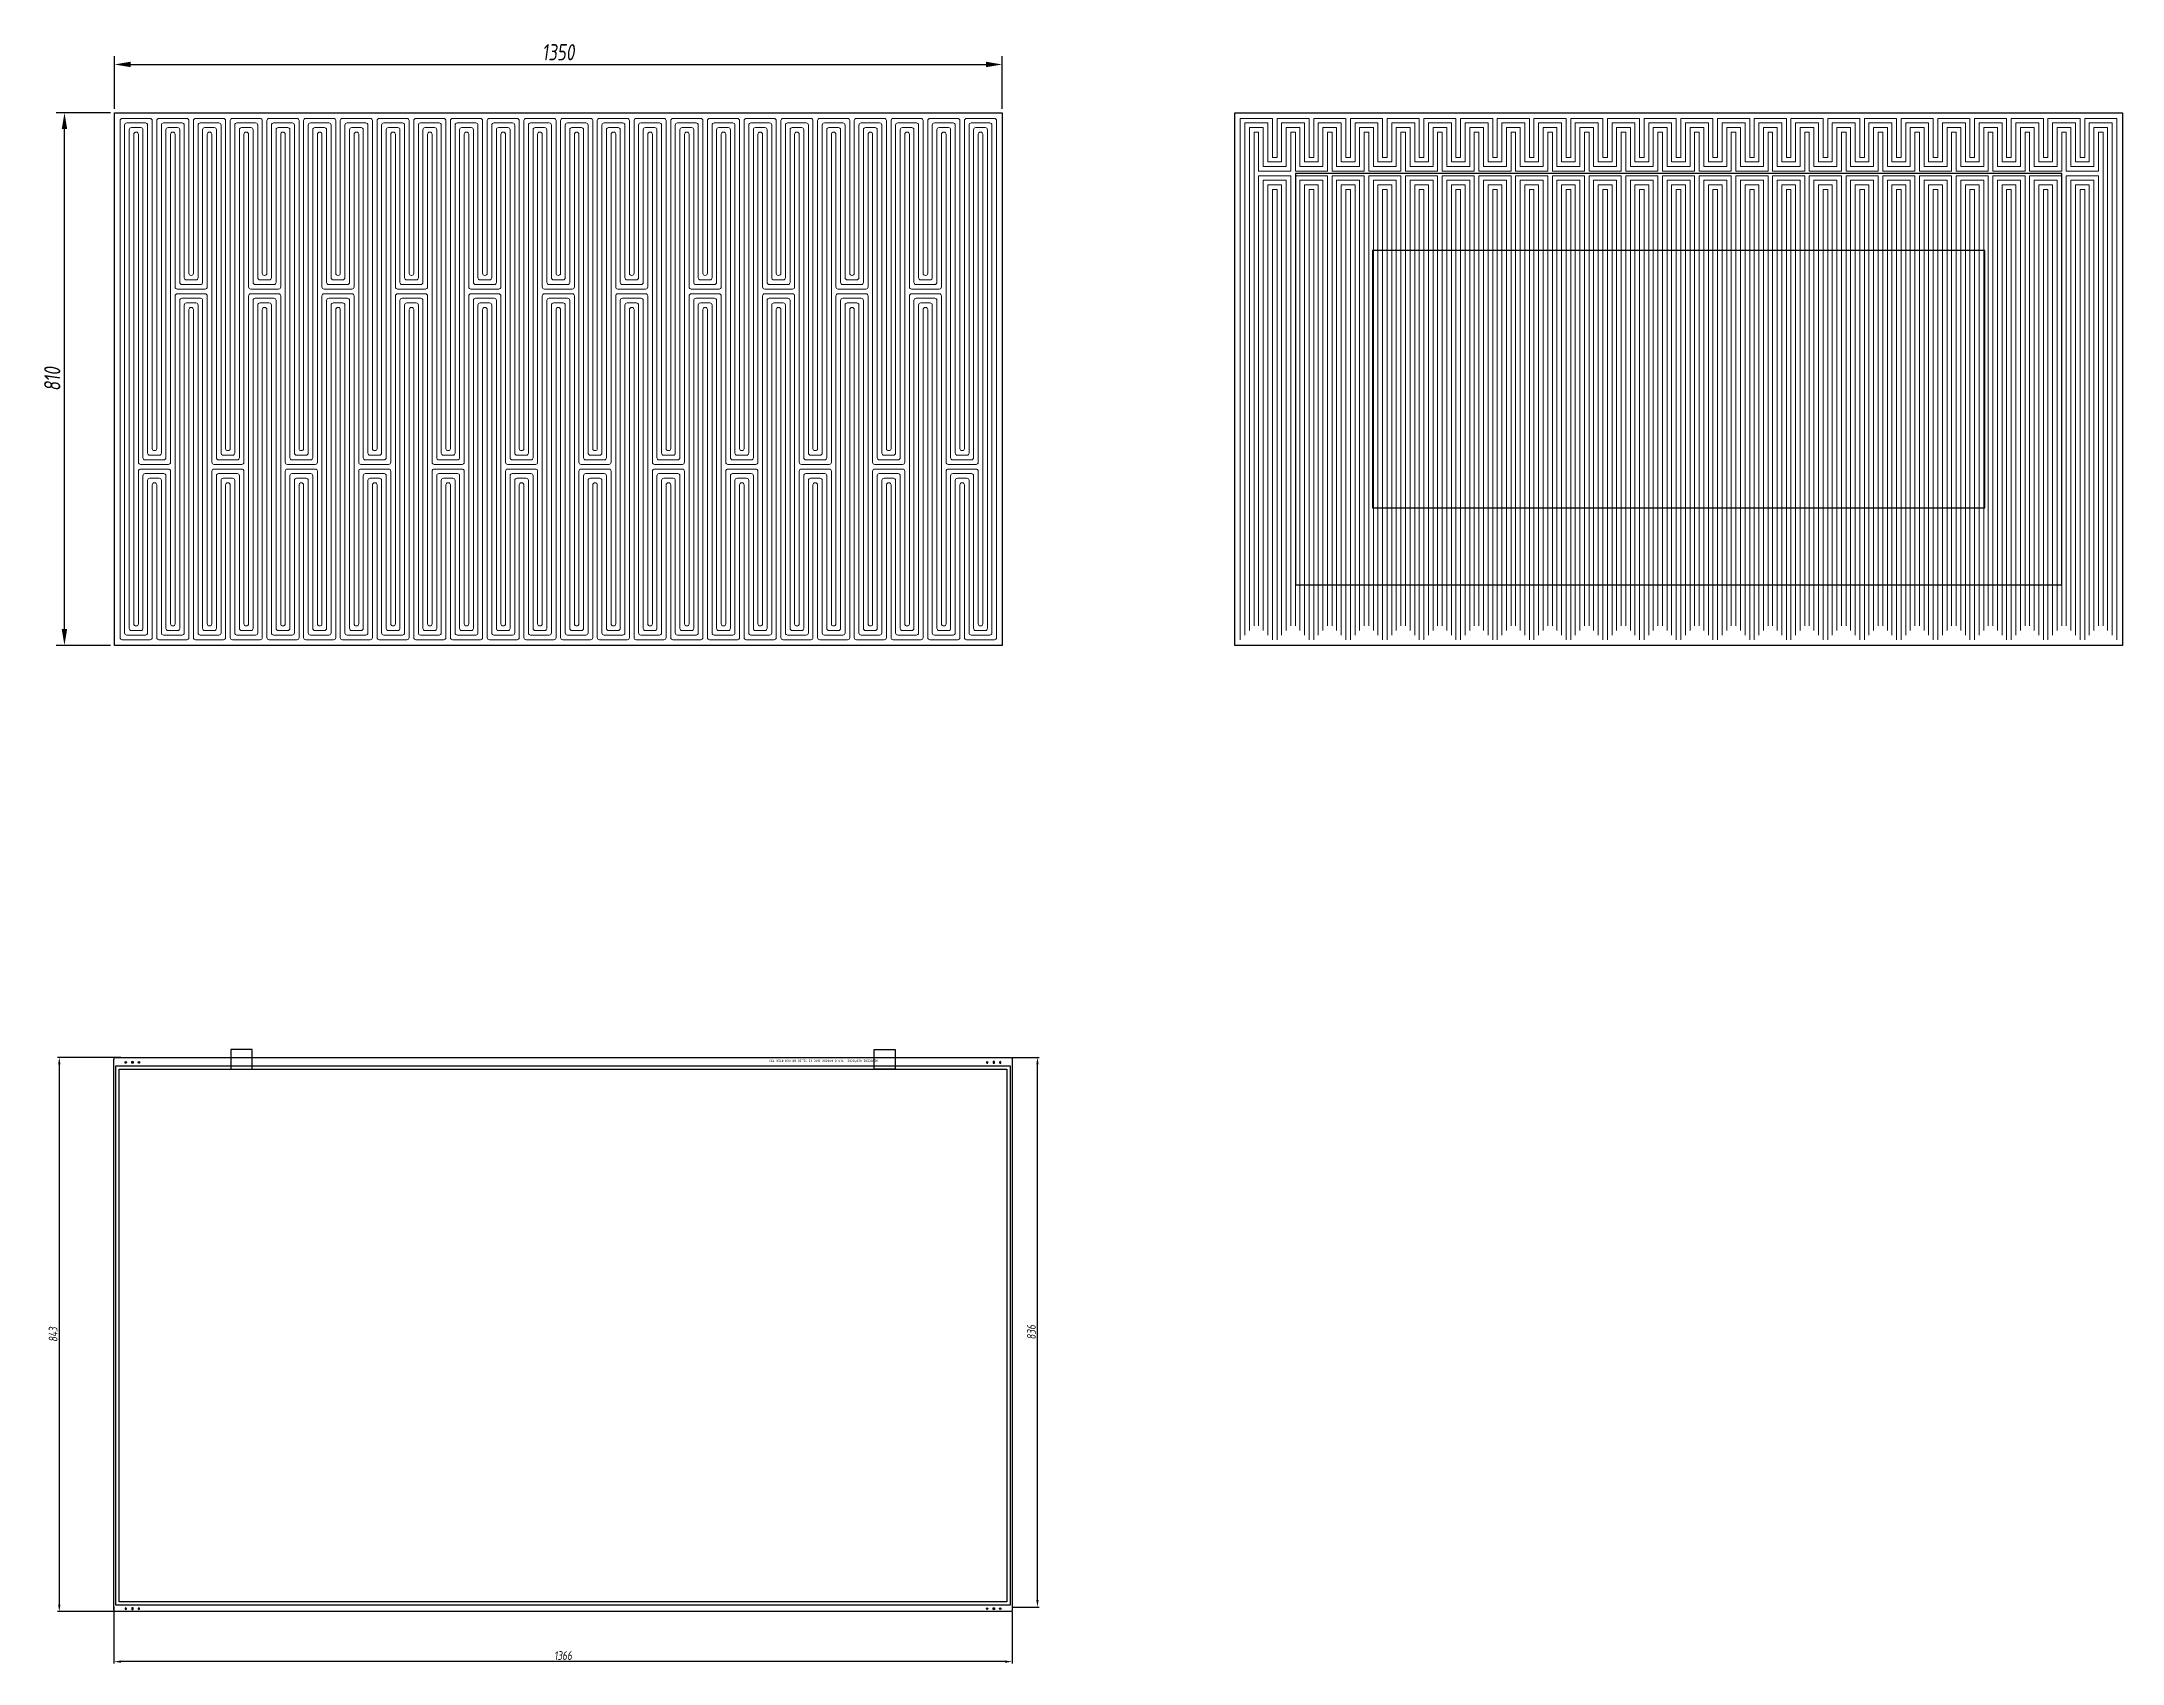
# Model space of a CAD drawing. Header units: millimetres. Extents: x -5937 to 68925, y -3068 to 5300.
# Drawn here: x 4724 to 7889, y -896 to 1570 of the extents above; entities that cross this region are included whole.
import ezdxf

# ---------------------------------------------------------------- set-up
doc = ezdxf.new("R2010")
doc.units = ezdxf.units.MM
doc.header["$LTSCALE"] = 7
doc.header["$PDSIZE"] = -1
doc.layers.add('dim', color=84, linetype='Continuous', lineweight=13)
doc.layers.add('参照', color=6, linetype='Continuous', lineweight=9)
doc.layers.add('菲林', color=21, linetype='Continuous')
doc.styles.add('斜仿宋', font='tssdeng.shx', dxfattribs={"width": 0.8, "oblique": 8, "bigfont": 'tssdchn.shx'})
doc.dimstyles.new('ISO-25', dxfattribs={"dimtxt": 2.5, "dimasz": 2.5, "dimexe": 1.25, "dimexo": 0.625, "dimtad": 1, "dimtoh": 1, "dimzin": 9, "dimdsep": 46, "dimtxsty": '斜仿宋', "dimcen": 2.5, "dimazin": 2, "dimtfac": 1, "dimtmove": 0, "dimatfit": 3, "dimfxl": 1, "dimarcsym": 1})
doc.dimstyles.new('YanXiu', dxfattribs={"dimtxt": 22.5778, "dimasz": 22.5778, "dimexe": 11.2889, "dimexo": 5.64445, "dimgap": 5.64445, "dimtad": 1, "dimtoh": 1, "dimzin": 9, "dimdsep": 46, "dimtxsty": '斜仿宋', "dimcen": 22.5778, "dimazin": 2, "dimtfac": 1, "dimtmove": 0, "dimatfit": 3, "dimfxl": 1, "dimarcsym": 1})

msp = doc.modelspace()

# ---------------------------------------------------------------- texts
at = {"layer": '菲林', "extrusion": (0, 0, -1), "insert": (5830.432, 18.187), "char_height": 3.5, "attachment_point": 1, "text_direction": (1, 0, 0)}
msp.add_mtext_dynamic_manual_height_columns('{\\fSimHei|b0|i0|c134|p49;CXT-3\\fSimHei|b0|i0|c0|p49;278\\fSimHei|b0|i0|c134|p49; R30.98-32.27-33.56Ω SUS304 0.\\fSimHei|b0|i0|c0|p49;05\\fSimHei|b0|i0|c134|p49;T  1350*810 20250\\fSimHei|b0|i0|c0|p49;916}', width=943.05632, gutter_width=1, heights=[-3.539], dxfattribs=at)

# ---------------------------------------------------------------- blocks, each defined once
blk = doc.blocks.new('*D41')
at = {"layer": 'Defpoints', "color": 0}
for p in [(6184.9, 1535.5), (4834.9, 1462), (6184.9, 1462)]:
    blk.add_point(p, dxfattribs=at)
at = {"layer": 'dim', "color": 0, "lineweight": -2}
for p, q in [((4834.9, 1468.2), (4834.9, 1547.9)), ((4859.6, 1535.5), (6160.2, 1535.5)), ((6184.9, 1468.2), (6184.9, 1547.9))]:
    blk.add_line(p, q, dxfattribs=at)
at = {"layer": 'dim', "color": 0}
for points in [[(4859.6, 1539.7), (4859.6, 1531.4), (4834.9, 1535.5)], [(6160.2, 1531.4), (6160.2, 1539.7), (6184.9, 1535.5)]]:
    blk.add_solid(points, dxfattribs=at)
at = {"layer": 'dim', "color": 0, "insert": (5509.9, 1554.1), "char_height": 24.7, "attachment_point": 5, "style": '斜仿宋'}
blk.add_mtext('1350', dxfattribs=at)
blk = doc.blocks.new('*D42')
at = {"layer": 'Defpoints', "color": 0}
for p in [(4758.9, 1462), (4834.9, 1462), (4834.9, 652)]:
    blk.add_point(p, dxfattribs=at)
at = {"layer": 'dim', "color": 0, "lineweight": -2}
for p, q in [((4828.8, 1462), (4746.5, 1462)), ((4758.9, 676.7), (4758.9, 1437.3)), ((4828.8, 652), (4746.5, 652))]:
    blk.add_line(p, q, dxfattribs=at)
at = {"layer": 'dim', "color": 0}
for points in [[(4763, 1437.3), (4754.8, 1437.3), (4758.9, 1462)], [(4754.8, 676.7), (4763, 676.7), (4758.9, 652)]]:
    blk.add_solid(points, dxfattribs=at)
at = {"layer": 'dim', "color": 0, "insert": (4740.4, 1057), "char_height": 24.7, "attachment_point": 5, "rotation": 90, "style": '斜仿宋'}
blk.add_mtext('810', dxfattribs=at)
blk = doc.blocks.new('*D64')
at = {"layer": 'Defpoints', "color": 0}
for p in [(4834.2, -807.7), (6200.2, -814.7), (4834.2, -893.8)]:
    blk.add_point(p, dxfattribs=at)
at = {"layer": 'dim', "color": 0, "lineweight": -2}
for p, q in [((4834.2, -810.4), (4834.2, -896.4)), ((6200.2, -817.4), (6200.2, -896.4)), ((6189.5, -893.8), (4844.8, -893.8))]:
    blk.add_line(p, q, dxfattribs=at)
at = {"layer": 'dim', "color": 0}
for points in [[(4844.8, -892), (4844.8, -895.5), (4834.2, -893.8)], [(6189.5, -895.5), (6189.5, -892), (6200.2, -893.8)]]:
    blk.add_solid(points, dxfattribs=at)
at = {"layer": 'dim', "color": 0, "insert": (5517.2, -884.5), "char_height": 13.3, "attachment_point": 5, "style": '斜仿宋'}
blk.add_mtext('1366', dxfattribs=at)
blk = doc.blocks.new('*D65')
at = {"layer": 'Defpoints', "color": 0}
for p in [(6197.2, 25.3), (6238.6, 25.3), (6197.2, -810.7)]:
    blk.add_point(p, dxfattribs=at)
at = {"layer": 'dim', "color": 0, "lineweight": -2}
for p, q in [((6199.8, 25.3), (6241.3, 25.3)), ((6238.6, -800.1), (6238.6, 14.6)), ((6199.8, -810.7), (6241.3, -810.7))]:
    blk.add_line(p, q, dxfattribs=at)
at = {"layer": 'dim', "color": 0}
for points in [[(6240.4, 14.6), (6236.9, 14.6), (6238.6, 25.3)], [(6236.9, -800.1), (6240.4, -800.1), (6238.6, -810.7)]]:
    blk.add_solid(points, dxfattribs=at)
at = {"layer": 'dim', "color": 0, "insert": (6229.3, -392.7), "char_height": 13.3, "attachment_point": 5, "rotation": 90, "style": '斜仿宋'}
blk.add_mtext('836', dxfattribs=at)
blk = doc.blocks.new('*D66')
at = {"layer": 'Defpoints', "color": 0}
for p in [(4847.3, 25.3), (4751, -817.7), (4847.3, -817.7)]:
    blk.add_point(p, dxfattribs=at)
at = {"layer": 'dim', "color": 0, "lineweight": -2}
for p, q in [((4844.6, 25.3), (4748.3, 25.3)), ((4751, 14.6), (4751, -807.1)), ((4844.6, -817.7), (4748.3, -817.7))]:
    blk.add_line(p, q, dxfattribs=at)
at = {"layer": 'dim', "color": 0}
for points in [[(4752.8, 14.6), (4749.2, 14.6), (4751, 25.3)], [(4749.2, -807.1), (4752.8, -807.1), (4751, -817.7)]]:
    blk.add_solid(points, dxfattribs=at)
at = {"layer": 'dim', "color": 0, "insert": (4741.7, -396.2), "char_height": 13.3, "attachment_point": 5, "rotation": 90, "style": '斜仿宋'}
blk.add_mtext('843', dxfattribs=at)

# ---------------------------------------------------------------- dimensions: what is measured, and where the dimension line sits
at = {"layer": 'dim'}
for base, p1, p2, dimstyle, override, picture, middle in [((6184.948, 1535.543), (4834.948, 1462.013), (6184.948, 1462.013), 'ISO-25', {"dimtxt": 24.7, "dimasz": 24.7, "dimexe": 12.35, "dimexo": 6.175, "dimgap": 6.175, "dimtih": 0, "dimtoh": 1, "dimatfit": 0, "dimtfill": 0}, '*D41', (5509.948, 1554.068)), ((4834.17, -893.767), (6200.17, -814.737), (4834.17, -807.737), 'YanXiu', {"dimtxt": 13.3, "dimasz": 10.64, "dimexe": 2.65867, "dimexo": 2.65867, "dimgap": 2.65867}, '*D64', (5517.17, -884.458))]:
    dim = msp.add_linear_dim(base=base, p1=p1, p2=p2, dimstyle=dimstyle, override=override, dxfattribs=at)
    dim.commit()
    dim.dimension.update_dxf_attribs({"geometry": picture, "text_midpoint": middle})
for base, p1, p2, dimstyle, override, picture, middle in [((4758.89, 1462.013), (4834.948, 652.013), (4834.948, 1462.013), 'ISO-25', {"dimtxt": 24.7, "dimasz": 24.7, "dimexe": 12.35, "dimexo": 6.175, "dimgap": 6.175, "dimtih": 0, "dimtoh": 1, "dimatfit": 0, "dimtfill": 0}, '*D42', (4740.365, 1057.013)), ((4750.993, -817.737), (4847.257, 25.263), (4847.257, -817.737), 'YanXiu', {"dimtxt": 13.3, "dimasz": 10.64, "dimexe": 2.65867, "dimexo": 2.65867, "dimgap": 2.65867}, '*D66', (4741.684, -396.237)), ((6238.628, 25.263), (6197.17, -810.737), (6197.17, 25.263), 'YanXiu', {"dimtxt": 13.3, "dimasz": 10.64, "dimexe": 2.65867, "dimexo": 2.65867, "dimgap": 2.65867}, '*D65', (6229.319, -392.737))]:
    dim = msp.add_linear_dim(base=base, p1=p1, p2=p2, angle=90, dimstyle=dimstyle, override=override, dxfattribs=at)
    dim.commit()
    dim.dimension.update_dxf_attribs({"geometry": picture, "text_midpoint": middle})

# ---------------------------------------------------------------- linework, layer by layer
for points in [[(4834.948, 1462.013), (6184.948, 1462.013), (6184.948, 652.013), (4834.948, 652.013)], [(7888.626, 1462.013), (7888.626, 652.013), (6538.626, 652.013), (6538.626, 1462.013)], [(7796.371, 744.268), (7796.371, 1369.757), (6630.882, 1369.757), (6630.882, 744.268)], [(7679.307, 861.332), (7679.307, 1252.694), (6747.945, 1252.694), (6747.945, 861.332)], [(5044.17, 37.263), (5012.17, 37.263), (5012.17, 7.263), (5044.17, 7.263)], [(5990.17, 37.263), (6022.17, 37.263), (6022.17, 7.263), (5990.17, 7.263)], [(6192.17, 7.263), (6192.17, -802.737), (4842.17, -802.737), (4842.17, 7.263)]]:
    msp.add_lwpolyline(points, close=True)
at = {"layer": '参照'}
for points in [[(4892.301, 1450.213), (4892.301, 951.41, 0.41421356), (4895.601, 948.11), (4895.98, 948.11, 0.41421356), (4899.28, 951.41), (4899.28, 1450.213, -0.41421356), (4902.58, 1453.513), (4944.834, 1453.513, -0.41421356), (4948.134, 1450.213), (4948.134, 1218.069, 0.41421356), (4951.434, 1214.769), (4951.813, 1214.769, 0.41421356), (4955.113, 1218.069), (4955.113, 1450.213, -0.41421356), (4958.413, 1453.513), (5000.666, 1453.513, -0.41421356), (5003.966, 1450.213), (5003.966, 951.41, 0.41421356), (5007.266, 948.11), (5007.645, 948.11, 0.41421356), (5010.945, 951.41), (5010.945, 1450.213, -0.41421356), (5014.245, 1453.513), (5056.499, 1453.513, -0.41421356), (5059.799, 1450.213), (5059.799, 1218.069, 0.41421356), (5063.099, 1214.769), (5063.478, 1214.769, 0.41421356), (5066.778, 1218.069), (5066.778, 1450.213, -0.41421356), (5070.078, 1453.513), (5112.331, 1453.513, -0.41421356), (5115.631, 1450.213), (5115.631, 951.41, 0.41421356), (5118.931, 948.11), (5119.31, 948.11, 0.41421356), (5122.61, 951.41), (5122.61, 1450.213, -0.41421356), (5125.91, 1453.513), (5168.164, 1453.513, -0.41421356), (5171.464, 1450.213), (5171.464, 1218.069, 0.41421356), (5174.764, 1214.769), (5175.143, 1214.769, 0.41421356), (5178.443, 1218.069), (5178.443, 1450.213, -0.41421356), (5181.743, 1453.513), (5223.996, 1453.513, -0.41421356), (5227.296, 1450.213), (5227.296, 951.41, 0.41421356), (5230.596, 948.11), (5230.975, 948.11, 0.41421356), (5234.275, 951.41), (5234.275, 1450.213, -0.41421356), (5237.575, 1453.513), (5279.829, 1453.513, -0.41421356), (5283.129, 1450.213), (5283.129, 1218.069, 0.41421356), (5286.429, 1214.769), (5286.808, 1214.769, 0.41421356), (5290.108, 1218.069), (5290.108, 1450.213, -0.41421356), (5293.408, 1453.513), (5335.661, 1453.513, -0.41421356), (5338.961, 1450.213), (5338.961, 951.41, 0.41421356), (5342.261, 948.11), (5342.64, 948.11, 0.41421356), (5345.94, 951.41), (5345.94, 1450.213, -0.41421356), (5349.24, 1453.513), (5391.494, 1453.513, -0.41421356), (5394.794, 1450.213), (5394.794, 1218.069, 0.41421356), (5398.094, 1214.769), (5398.473, 1214.769, 0.41421356), (5401.773, 1218.069), (5401.773, 1450.213, -0.41421356), (5405.073, 1453.513), (5447.326, 1453.513, -0.41421356), (5450.626, 1450.213), (5450.626, 951.41, 0.41421356), (5453.926, 948.11), (5454.305, 948.11, 0.41421356), (5457.605, 951.41), (5457.605, 1450.213, -0.41421356), (5460.905, 1453.513), (5503.159, 1453.513, -0.41421356), (5506.459, 1450.213), (5506.459, 1218.069, 0.41421356), (5509.759, 1214.769), (5510.138, 1214.769, 0.41421356), (5513.438, 1218.069), (5513.438, 1450.213, -0.41421356), (5516.738, 1453.513), (5558.991, 1453.513, -0.41421356), (5562.291, 1450.213), (5562.291, 951.41, 0.41421356), (5565.591, 948.11), (5565.97, 948.11, 0.41421356), (5569.27, 951.41), (5569.27, 1450.213, -0.41421356), (5572.57, 1453.513), (5614.823, 1453.513, -0.41421356), (5618.123, 1450.213), (5618.123, 1218.069, 0.41421356), (5621.423, 1214.769), (5621.802, 1214.769, 0.41421356), (5625.102, 1218.069), (5625.102, 1450.213, -0.41421356), (5628.402, 1453.513), (5670.656, 1453.513, -0.41421356), (5673.956, 1450.213), (5673.956, 951.41, 0.41421356), (5677.256, 948.11), (5677.635, 948.11, 0.41421356), (5680.935, 951.41), (5680.935, 1450.213, -0.41421356), (5684.235, 1453.513), (5726.488, 1453.513, -0.41421356), (5729.788, 1450.213), (5729.788, 1218.069, 0.41421356), (5733.088, 1214.769), (5733.467, 1214.769, 0.41421356), (5736.767, 1218.069), (5736.767, 1450.213, -0.41421356), (5740.067, 1453.513), (5782.321, 1453.513, -0.41421356), (5785.621, 1450.213), (5785.621, 951.41, 0.41421356), (5788.921, 948.11), (5789.3, 948.11, 0.41421356), (5792.6, 951.41), (5792.6, 1450.213, -0.41421356), (5795.9, 1453.513), (5838.153, 1453.513, -0.41421356), (5841.453, 1450.213), (5841.453, 1218.069, 0.41421356), (5844.753, 1214.769), (5845.132, 1214.769, 0.41421356), (5848.432, 1218.069), (5848.432, 1450.213, -0.41421356), (5851.732, 1453.513), (5893.986, 1453.513, -0.41421356), (5897.286, 1450.213), (5897.286, 951.41, 0.41421356), (5900.586, 948.11), (5900.965, 948.11, 0.41421356), (5904.265, 951.41), (5904.265, 1450.213, -0.41421356), (5907.565, 1453.513), (5949.818, 1453.513, -0.41421356), (5953.118, 1450.213), (5953.118, 1218.069, 0.41421356), (5956.418, 1214.769), (5956.797, 1214.769, 0.41421356), (5960.097, 1218.069), (5960.097, 1450.213, -0.41421356), (5963.397, 1453.513), (6005.651, 1453.513, -0.41421356), (6008.951, 1450.213), (6008.951, 951.41, 0.41421356), (6012.251, 948.11), (6012.63, 948.11, 0.41421356), (6015.93, 951.41), (6015.93, 1450.213, -0.41421356), (6019.23, 1453.513), (6061.483, 1453.513, -0.41421356), (6064.783, 1450.213), (6064.783, 1218.069, 0.41421356), (6068.083, 1214.769), (6068.462, 1214.769, 0.41421356), (6071.762, 1218.069), (6071.762, 1450.213, -0.41421356), (6075.062, 1453.513), (6117.316, 1453.513, -0.41421356), (6120.616, 1450.213), (6120.616, 951.41, 0.41421356), (6123.916, 948.11), (6124.295, 948.11, 0.41421356), (6127.595, 951.41), (6127.595, 1450.213, -0.41421356), (6130.895, 1453.513), (6173.148, 1453.513, -0.41421356), (6176.448, 1450.213), (6176.448, 663.813, -0.41421356), (6173.148, 660.513), (6130.895, 660.513, -0.41421356), (6127.595, 663.813), (6127.595, 895.956, 0.41421356), (6124.295, 899.256), (6123.916, 899.256, 0.41421356), (6120.616, 895.956), (6120.616, 663.813, -0.41421356), (6117.316, 660.513), (6075.062, 660.513, -0.41421356), (6071.762, 663.813), (6071.762, 1162.616, 0.41421356), (6068.462, 1165.916), (6068.083, 1165.916, 0.41421356), (6064.783, 1162.616), (6064.783, 663.813, -0.41421356), (6061.483, 660.513), (6019.23, 660.513, -0.41421356), (6015.93, 663.813), (6015.93, 895.956, 0.41421356), (6012.63, 899.256), (6012.251, 899.256, 0.41421356), (6008.951, 895.956), (6008.951, 663.813, -0.41421356), (6005.651, 660.513), (5963.397, 660.513, -0.41421356), (5960.097, 663.813), (5960.097, 1162.616, 0.41421356), (5956.797, 1165.916), (5956.418, 1165.916, 0.41421356), (5953.118, 1162.616), (5953.118, 663.813, -0.41421356), (5949.818, 660.513), (5907.565, 660.513, -0.41421356), (5904.265, 663.813), (5904.265, 895.956, 0.41421356), (5900.965, 899.256), (5900.586, 899.256, 0.41421356), (5897.286, 895.956), (5897.286, 663.813, -0.41421356), (5893.986, 660.513), (5851.732, 660.513, -0.41421356), (5848.432, 663.813), (5848.432, 1162.616, 0.41421356), (5845.132, 1165.916), (5844.753, 1165.916, 0.41421356), (5841.453, 1162.616), (5841.453, 663.813, -0.41421356), (5838.153, 660.513), (5795.9, 660.513, -0.41421356), (5792.6, 663.813), (5792.6, 895.956, 0.41421356), (5789.3, 899.256), (5788.921, 899.256, 0.41421356), (5785.621, 895.956), (5785.621, 663.813, -0.41421356), (5782.321, 660.513), (5740.067, 660.513, -0.41421356), (5736.767, 663.813), (5736.767, 1162.616, 0.41421356), (5733.467, 1165.916), (5733.088, 1165.916, 0.41421356), (5729.788, 1162.616), (5729.788, 663.813, -0.41421356), (5726.488, 660.513), (5684.235, 660.513, -0.41421356), (5680.935, 663.813), (5680.935, 895.956, 0.41421356), (5677.635, 899.256), (5677.256, 899.256, 0.41421356), (5673.956, 895.956), (5673.956, 663.813, -0.41421356), (5670.656, 660.513), (5628.402, 660.513, -0.41421356), (5625.102, 663.813), (5625.102, 1162.616, 0.41421356), (5621.802, 1165.916), (5621.423, 1165.916, 0.41421356), (5618.123, 1162.616), (5618.123, 663.813, -0.41421356), (5614.823, 660.513), (5572.57, 660.513, -0.41421356), (5569.27, 663.813), (5569.27, 895.956, 0.41421356), (5565.97, 899.256), (5565.591, 899.256, 0.41421356), (5562.291, 895.956), (5562.291, 663.813, -0.41421356), (5558.991, 660.513), (5516.738, 660.513, -0.41421356), (5513.438, 663.813), (5513.438, 1162.616, 0.41421356), (5510.138, 1165.916), (5509.759, 1165.916, 0.41421356), (5506.459, 1162.616), (5506.459, 663.813, -0.41421356), (5503.159, 660.513), (5460.905, 660.513, -0.41421356), (5457.605, 663.813), (5457.605, 895.956, 0.41421356), (5454.305, 899.256), (5453.926, 899.256, 0.41421356), (5450.626, 895.956), (5450.626, 663.813, -0.41421356), (5447.326, 660.513), (5405.073, 660.513, -0.41421356), (5401.773, 663.813), (5401.773, 1162.616, 0.41421356), (5398.473, 1165.916), (5398.094, 1165.916, 0.41421356), (5394.794, 1162.616), (5394.794, 663.813, -0.41421356), (5391.494, 660.513), (5349.24, 660.513, -0.41421356), (5345.94, 663.813), (5345.94, 895.956, 0.41421356), (5342.64, 899.256), (5342.261, 899.256, 0.41421356), (5338.961, 895.956), (5338.961, 663.813, -0.41421356), (5335.661, 660.513), (5293.408, 660.513, -0.41421356), (5290.108, 663.813), (5290.108, 1162.616, 0.41421356), (5286.808, 1165.916), (5286.429, 1165.916, 0.41421356), (5283.129, 1162.616), (5283.129, 663.813, -0.41421356), (5279.829, 660.513), (5237.575, 660.513, -0.41421356), (5234.275, 663.813), (5234.275, 895.956, 0.41421356), (5230.975, 899.256), (5230.596, 899.256, 0.41421356), (5227.296, 895.956), (5227.296, 663.813, -0.41421356), (5223.996, 660.513), (5181.743, 660.513, -0.41421356), (5178.443, 663.813), (5178.443, 1162.616, 0.41421356), (5175.143, 1165.916), (5174.764, 1165.916, 0.41421356), (5171.464, 1162.616), (5171.464, 663.813, -0.41421356), (5168.164, 660.513), (5125.91, 660.513, -0.41421356), (5122.61, 663.813), (5122.61, 895.956, 0.41421356), (5119.31, 899.256), (5118.931, 899.256, 0.41421356), (5115.631, 895.956), (5115.631, 663.813, -0.41421356), (5112.331, 660.513), (5070.078, 660.513, -0.41421356), (5066.778, 663.813), (5066.778, 1162.616, 0.41421356), (5063.478, 1165.916), (5063.099, 1165.916, 0.41421356), (5059.799, 1162.616), (5059.799, 663.813, -0.41421356), (5056.499, 660.513), (5014.245, 660.513, -0.41421356), (5010.945, 663.813), (5010.945, 895.956, 0.41421356), (5007.645, 899.256), (5007.266, 899.256, 0.41421356), (5003.966, 895.956), (5003.966, 663.813, -0.41421356), (5000.666, 660.513), (4958.413, 660.513, -0.41421356), (4955.113, 663.813), (4955.113, 1162.616, 0.41421356), (4951.813, 1165.916), (4951.434, 1165.916, 0.41421356), (4948.134, 1162.616), (4948.134, 663.813, -0.41421356), (4944.834, 660.513), (4902.58, 660.513, -0.41421356), (4899.28, 663.813), (4899.28, 895.956, 0.41421356), (4895.98, 899.256), (4895.601, 899.256, 0.41421356), (4892.301, 895.956), (4892.301, 663.813, -0.41421356), (4889.001, 660.513), (4846.748, 660.513, -0.41421356), (4843.448, 663.813), (4843.448, 1450.213, -0.41421356), (4846.748, 1453.513), (4889.001, 1453.513, -0.41421356)], [(4885.322, 1443.234), (4885.322, 944.431, 0.41421356), (4888.622, 941.131), (4902.96, 941.131, 0.41421356), (4906.26, 944.431), (4906.26, 1443.234, -0.41421356), (4909.56, 1446.534), (4937.855, 1446.534, -0.41421356), (4941.155, 1443.234), (4941.155, 1211.09, 0.41421356), (4944.455, 1207.79), (4958.792, 1207.79, 0.41421356), (4962.092, 1211.09), (4962.092, 1443.234, -0.41421356), (4965.392, 1446.534), (4993.687, 1446.534, -0.41421356), (4996.987, 1443.234), (4996.987, 944.431, 0.41421356), (5000.287, 941.131), (5014.624, 941.131, 0.41421356), (5017.924, 944.431), (5017.924, 1443.234, -0.41421356), (5021.224, 1446.534), (5049.52, 1446.534, -0.41421356), (5052.82, 1443.234), (5052.82, 1211.09, 0.41421356), (5056.12, 1207.79), (5070.457, 1207.79, 0.41421356), (5073.757, 1211.09), (5073.757, 1443.234, -0.41421356), (5077.057, 1446.534), (5105.352, 1446.534, -0.41421356), (5108.652, 1443.234), (5108.652, 944.431, 0.41421356), (5111.952, 941.131), (5126.289, 941.131, 0.41421356), (5129.589, 944.431), (5129.589, 1443.234, -0.41421356), (5132.889, 1446.534), (5161.185, 1446.534, -0.41421356), (5164.485, 1443.234), (5164.485, 1211.09, 0.41421356), (5167.785, 1207.79), (5182.122, 1207.79, 0.41421356), (5185.422, 1211.09), (5185.422, 1443.234, -0.41421356), (5188.722, 1446.534), (5217.017, 1446.534, -0.41421356), (5220.317, 1443.234), (5220.317, 944.431, 0.41421356), (5223.617, 941.131), (5237.954, 941.131, 0.41421356), (5241.254, 944.431), (5241.254, 1443.234, -0.41421356), (5244.554, 1446.534), (5272.85, 1446.534, -0.41421356), (5276.15, 1443.234), (5276.15, 1211.09, 0.41421356), (5279.45, 1207.79), (5293.787, 1207.79, 0.41421356), (5297.087, 1211.09), (5297.087, 1443.234, -0.41421356), (5300.387, 1446.534), (5328.682, 1446.534, -0.41421356), (5331.982, 1443.234), (5331.982, 944.431, 0.41421356), (5335.282, 941.131), (5349.619, 941.131, 0.41421356), (5352.919, 944.431), (5352.919, 1443.234, -0.41421356), (5356.219, 1446.534), (5384.515, 1446.534, -0.41421356), (5387.815, 1443.234), (5387.815, 1211.09, 0.41421356), (5391.115, 1207.79), (5405.452, 1207.79, 0.41421356), (5408.752, 1211.09), (5408.752, 1443.234, -0.41421356), (5412.052, 1446.534), (5440.347, 1446.534, -0.41421356), (5443.647, 1443.234), (5443.647, 944.431, 0.41421356), (5446.947, 941.131), (5461.284, 941.131, 0.41421356), (5464.584, 944.431), (5464.584, 1443.234, -0.41421356), (5467.884, 1446.534), (5496.179, 1446.534, -0.41421356), (5499.479, 1443.234), (5499.479, 1211.09, 0.41421356), (5502.779, 1207.79), (5517.117, 1207.79, 0.41421356), (5520.417, 1211.09), (5520.417, 1443.234, -0.41421356), (5523.717, 1446.534), (5552.012, 1446.534, -0.41421356), (5555.312, 1443.234), (5555.312, 944.431, 0.41421356), (5558.612, 941.131), (5572.949, 941.131, 0.41421356), (5576.249, 944.431), (5576.249, 1443.234, -0.41421356), (5579.549, 1446.534), (5607.844, 1446.534, -0.41421356), (5611.144, 1443.234), (5611.144, 1211.09, 0.41421356), (5614.444, 1207.79), (5628.782, 1207.79, 0.41421356), (5632.082, 1211.09), (5632.082, 1443.234, -0.41421356), (5635.382, 1446.534), (5663.677, 1446.534, -0.41421356), (5666.977, 1443.234), (5666.977, 944.431, 0.41421356), (5670.277, 941.131), (5684.614, 941.131, 0.41421356), (5687.914, 944.431), (5687.914, 1443.234, -0.41421356), (5691.214, 1446.534), (5719.509, 1446.534, -0.41421356), (5722.809, 1443.234), (5722.809, 1211.09, 0.41421356), (5726.109, 1207.79), (5740.446, 1207.79, 0.41421356), (5743.746, 1211.09), (5743.746, 1443.234, -0.41421356), (5747.046, 1446.534), (5775.342, 1446.534, -0.41421356), (5778.642, 1443.234), (5778.642, 944.431, 0.41421356), (5781.942, 941.131), (5796.279, 941.131, 0.41421356), (5799.579, 944.431), (5799.579, 1443.234, -0.41421356), (5802.879, 1446.534), (5831.174, 1446.534, -0.41421356), (5834.474, 1443.234), (5834.474, 1211.09, 0.41421356), (5837.774, 1207.79), (5852.111, 1207.79, 0.41421356), (5855.411, 1211.09), (5855.411, 1443.234, -0.41421356), (5858.711, 1446.534), (5887.007, 1446.534, -0.41421356), (5890.307, 1443.234), (5890.307, 944.431, 0.41421356), (5893.607, 941.131), (5907.944, 941.131, 0.41421356), (5911.244, 944.431), (5911.244, 1443.234, -0.41421356), (5914.544, 1446.534), (5942.839, 1446.534, -0.41421356), (5946.139, 1443.234), (5946.139, 1211.09, 0.41421356), (5949.439, 1207.79), (5963.776, 1207.79, 0.41421356), (5967.076, 1211.09), (5967.076, 1443.234, -0.41421356), (5970.376, 1446.534), (5998.672, 1446.534, -0.41421356), (6001.972, 1443.234), (6001.972, 944.431, 0.41421356), (6005.272, 941.131), (6019.609, 941.131, 0.41421356), (6022.909, 944.431), (6022.909, 1443.234, -0.41421356), (6026.209, 1446.534), (6054.504, 1446.534, -0.41421356), (6057.804, 1443.234), (6057.804, 1211.09, 0.41421356), (6061.104, 1207.79), (6075.441, 1207.79, 0.41421356), (6078.741, 1211.09), (6078.741, 1443.234, -0.41421356), (6082.041, 1446.534), (6110.337, 1446.534, -0.41421356), (6113.637, 1443.234), (6113.637, 944.431, 0.41421356), (6116.937, 941.131), (6131.274, 941.131, 0.41421356), (6134.574, 944.431), (6134.574, 1443.234, -0.41421356), (6137.874, 1446.534), (6166.169, 1446.534, -0.41421356), (6169.469, 1443.234), (6169.469, 670.792, -0.41421356), (6166.169, 667.492), (6137.874, 667.492, -0.41421356), (6134.574, 670.792), (6134.574, 902.935, 0.41421356), (6131.274, 906.235), (6116.937, 906.235, 0.41421356), (6113.637, 902.935), (6113.637, 670.792, -0.41421356), (6110.337, 667.492), (6082.041, 667.492, -0.41421356), (6078.741, 670.792), (6078.741, 1169.595, 0.41421356), (6075.441, 1172.895), (6061.104, 1172.895, 0.41421356), (6057.804, 1169.595), (6057.804, 670.792, -0.41421356), (6054.504, 667.492), (6026.209, 667.492, -0.41421356), (6022.909, 670.792), (6022.909, 902.935, 0.41421356), (6019.609, 906.235), (6005.272, 906.235, 0.41421356), (6001.972, 902.935), (6001.972, 670.792, -0.41421356), (5998.672, 667.492), (5970.376, 667.492, -0.41421356), (5967.076, 670.792), (5967.076, 1169.595, 0.41421356), (5963.776, 1172.895), (5949.439, 1172.895, 0.41421356), (5946.139, 1169.595), (5946.139, 670.792, -0.41421356), (5942.839, 667.492), (5914.544, 667.492, -0.41421356), (5911.244, 670.792), (5911.244, 902.935, 0.41421356), (5907.944, 906.235), (5893.607, 906.235, 0.41421356), (5890.307, 902.935), (5890.307, 670.792, -0.41421356), (5887.007, 667.492), (5858.711, 667.492, -0.41421356), (5855.411, 670.792), (5855.411, 1169.595, 0.41421356), (5852.111, 1172.895), (5837.774, 1172.895, 0.41421356), (5834.474, 1169.595), (5834.474, 670.792, -0.41421356), (5831.174, 667.492), (5802.879, 667.492, -0.41421356), (5799.579, 670.792), (5799.579, 902.935, 0.41421356), (5796.279, 906.235), (5781.942, 906.235, 0.41421356), (5778.642, 902.935), (5778.642, 670.792, -0.41421356), (5775.342, 667.492), (5747.046, 667.492, -0.41421356), (5743.746, 670.792), (5743.746, 1169.595, 0.41421356), (5740.446, 1172.895), (5726.109, 1172.895, 0.41421356), (5722.809, 1169.595), (5722.809, 670.792, -0.41421356), (5719.509, 667.492), (5691.214, 667.492, -0.41421356), (5687.914, 670.792), (5687.914, 902.935, 0.41421356), (5684.614, 906.235), (5670.277, 906.235, 0.41421356), (5666.977, 902.935), (5666.977, 670.792, -0.41421356), (5663.677, 667.492), (5635.382, 667.492, -0.41421356), (5632.082, 670.792), (5632.082, 1169.595, 0.41421356), (5628.782, 1172.895), (5614.444, 1172.895, 0.41421356), (5611.144, 1169.595), (5611.144, 670.792, -0.41421356), (5607.844, 667.492), (5579.549, 667.492, -0.41421356), (5576.249, 670.792), (5576.249, 902.935, 0.41421356), (5572.949, 906.235), (5558.612, 906.235, 0.41421356), (5555.312, 902.935), (5555.312, 670.792, -0.41421356), (5552.012, 667.492), (5523.717, 667.492, -0.41421356), (5520.417, 670.792), (5520.417, 1169.595, 0.41421356), (5517.117, 1172.895), (5502.779, 1172.895, 0.41421356), (5499.479, 1169.595), (5499.479, 670.792, -0.41421356), (5496.179, 667.492), (5467.884, 667.492, -0.41421356), (5464.584, 670.792), (5464.584, 902.935, 0.41421356), (5461.284, 906.235), (5446.947, 906.235, 0.41421356), (5443.647, 902.935), (5443.647, 670.792, -0.41421356), (5440.347, 667.492), (5412.052, 667.492, -0.41421356), (5408.752, 670.792), (5408.752, 1169.595, 0.41421356), (5405.452, 1172.895), (5391.115, 1172.895, 0.41421356), (5387.815, 1169.595), (5387.815, 670.792, -0.41421356), (5384.515, 667.492), (5356.219, 667.492, -0.41421356), (5352.919, 670.792), (5352.919, 902.935, 0.41421356), (5349.619, 906.235), (5335.282, 906.235, 0.41421356), (5331.982, 902.935), (5331.982, 670.792, -0.41421356), (5328.682, 667.492), (5300.387, 667.492, -0.41421356), (5297.087, 670.792), (5297.087, 1169.595, 0.41421356), (5293.787, 1172.895), (5279.45, 1172.895, 0.41421356), (5276.15, 1169.595), (5276.15, 670.792, -0.41421356), (5272.85, 667.492), (5244.554, 667.492, -0.41421356), (5241.254, 670.792), (5241.254, 902.935, 0.41421356), (5237.954, 906.235), (5223.617, 906.235, 0.41421356), (5220.317, 902.935), (5220.317, 670.792, -0.41421356), (5217.017, 667.492), (5188.722, 667.492, -0.41421356), (5185.422, 670.792), (5185.422, 1169.595, 0.41421356), (5182.122, 1172.895), (5167.785, 1172.895, 0.41421356), (5164.485, 1169.595), (5164.485, 670.792, -0.41421356), (5161.185, 667.492), (5132.889, 667.492, -0.41421356), (5129.589, 670.792), (5129.589, 902.935, 0.41421356), (5126.289, 906.235), (5111.952, 906.235, 0.41421356), (5108.652, 902.935), (5108.652, 670.792, -0.41421356), (5105.352, 667.492), (5077.057, 667.492, -0.41421356), (5073.757, 670.792), (5073.757, 1169.595, 0.41421356), (5070.457, 1172.895), (5056.12, 1172.895, 0.41421356), (5052.82, 1169.595), (5052.82, 670.792, -0.41421356), (5049.52, 667.492), (5021.224, 667.492, -0.41421356), (5017.924, 670.792), (5017.924, 902.935, 0.41421356), (5014.624, 906.235), (5000.287, 906.235, 0.41421356), (4996.987, 902.935), (4996.987, 670.792, -0.41421356), (4993.687, 667.492), (4965.392, 667.492, -0.41421356), (4962.092, 670.792), (4962.092, 1169.595, 0.41421356), (4958.792, 1172.895), (4944.455, 1172.895, 0.41421356), (4941.155, 1169.595), (4941.155, 670.792, -0.41421356), (4937.855, 667.492), (4909.56, 667.492, -0.41421356), (4906.26, 670.792), (4906.26, 902.935, 0.41421356), (4902.96, 906.235), (4888.622, 906.235, 0.41421356), (4885.322, 902.935), (4885.322, 670.792, -0.41421356), (4882.022, 667.492), (4853.727, 667.492, -0.41421356), (4850.427, 670.792), (4850.427, 1443.234, -0.41421356), (4853.727, 1446.534), (4882.022, 1446.534, -0.41421356)], [(4878.343, 1436.255), (4878.343, 937.452, 0.41421356), (4881.643, 934.152), (4909.939, 934.152, 0.41421356), (4913.239, 937.452), (4913.239, 1436.255, -0.41421356), (4916.539, 1439.555), (4930.876, 1439.555, -0.41421356), (4934.176, 1436.255), (4934.176, 1204.111, 0.41421356), (4937.476, 1200.811), (4965.771, 1200.811, 0.41421356), (4969.071, 1204.111), (4969.071, 1436.255, -0.41421356), (4972.371, 1439.555), (4986.708, 1439.555, -0.41421356), (4990.008, 1436.255), (4990.008, 937.452, 0.41421356), (4993.308, 934.152), (5021.604, 934.152, 0.41421356), (5024.904, 937.452), (5024.904, 1436.255, -0.41421356), (5028.204, 1439.555), (5042.541, 1439.555, -0.41421356), (5045.841, 1436.255), (5045.841, 1204.111, 0.41421356), (5049.141, 1200.811), (5077.436, 1200.811, 0.41421356), (5080.736, 1204.111), (5080.736, 1436.255, -0.41421356), (5084.036, 1439.555), (5098.373, 1439.555, -0.41421356), (5101.673, 1436.255), (5101.673, 937.452, 0.41421356), (5104.973, 934.152), (5133.268, 934.152, 0.41421356), (5136.568, 937.452), (5136.568, 1436.255, -0.41421356), (5139.868, 1439.555), (5154.206, 1439.555, -0.41421356), (5157.506, 1436.255), (5157.506, 1204.111, 0.41421356), (5160.806, 1200.811), (5189.101, 1200.811, 0.41421356), (5192.401, 1204.111), (5192.401, 1436.255, -0.41421356), (5195.701, 1439.555), (5210.038, 1439.555, -0.41421356), (5213.338, 1436.255), (5213.338, 937.452, 0.41421356), (5216.638, 934.152), (5244.933, 934.152, 0.41421356), (5248.233, 937.452), (5248.233, 1436.255, -0.41421356), (5251.533, 1439.555), (5265.871, 1439.555, -0.41421356), (5269.171, 1436.255), (5269.171, 1204.111, 0.41421356), (5272.471, 1200.811), (5300.766, 1200.811, 0.41421356), (5304.066, 1204.111), (5304.066, 1436.255, -0.41421356), (5307.366, 1439.555), (5321.703, 1439.555, -0.41421356), (5325.003, 1436.255), (5325.003, 937.452, 0.41421356), (5328.303, 934.152), (5356.598, 934.152, 0.41421356), (5359.898, 937.452), (5359.898, 1436.255, -0.41421356), (5363.198, 1439.555), (5377.535, 1439.555, -0.41421356), (5380.835, 1436.255), (5380.835, 1204.111, 0.41421356), (5384.135, 1200.811), (5412.431, 1200.811, 0.41421356), (5415.731, 1204.111), (5415.731, 1436.255, -0.41421356), (5419.031, 1439.555), (5433.368, 1439.555, -0.41421356), (5436.668, 1436.255), (5436.668, 937.452, 0.41421356), (5439.968, 934.152), (5468.263, 934.152, 0.41421356), (5471.563, 937.452), (5471.563, 1436.255, -0.41421356), (5474.863, 1439.555), (5489.2, 1439.555, -0.41421356), (5492.5, 1436.255), (5492.5, 1204.111, 0.41421356), (5495.8, 1200.811), (5524.096, 1200.811, 0.41421356), (5527.396, 1204.111), (5527.396, 1436.255, -0.41421356), (5530.696, 1439.555), (5545.033, 1439.555, -0.41421356), (5548.333, 1436.255), (5548.333, 937.452, 0.41421356), (5551.633, 934.152), (5579.928, 934.152, 0.41421356), (5583.228, 937.452), (5583.228, 1436.255, -0.41421356), (5586.528, 1439.555), (5600.865, 1439.555, -0.41421356), (5604.165, 1436.255), (5604.165, 1204.111, 0.41421356), (5607.465, 1200.811), (5635.761, 1200.811, 0.41421356), (5639.061, 1204.111), (5639.061, 1436.255, -0.41421356), (5642.361, 1439.555), (5656.698, 1439.555, -0.41421356), (5659.998, 1436.255), (5659.998, 937.452, 0.41421356), (5663.298, 934.152), (5691.593, 934.152, 0.41421356), (5694.893, 937.452), (5694.893, 1436.255, -0.41421356), (5698.193, 1439.555), (5712.53, 1439.555, -0.41421356), (5715.83, 1436.255), (5715.83, 1204.111, 0.41421356), (5719.13, 1200.811), (5747.426, 1200.811, 0.41421356), (5750.726, 1204.111), (5750.726, 1436.255, -0.41421356), (5754.026, 1439.555), (5768.363, 1439.555, -0.41421356), (5771.663, 1436.255), (5771.663, 937.452, 0.41421356), (5774.963, 934.152), (5803.258, 934.152, 0.41421356), (5806.558, 937.452), (5806.558, 1436.255, -0.41421356), (5809.858, 1439.555), (5824.195, 1439.555, -0.41421356), (5827.495, 1436.255), (5827.495, 1204.111, 0.41421356), (5830.795, 1200.811), (5859.09, 1200.811, 0.41421356), (5862.39, 1204.111), (5862.39, 1436.255, -0.41421356), (5865.69, 1439.555), (5880.028, 1439.555, -0.41421356), (5883.328, 1436.255), (5883.328, 937.452, 0.41421356), (5886.628, 934.152), (5914.923, 934.152, 0.41421356), (5918.223, 937.452), (5918.223, 1436.255, -0.41421356), (5921.523, 1439.555), (5935.86, 1439.555, -0.41421356), (5939.16, 1436.255), (5939.16, 1204.111, 0.41421356), (5942.46, 1200.811), (5970.755, 1200.811, 0.41421356), (5974.055, 1204.111), (5974.055, 1436.255, -0.41421356), (5977.355, 1439.555), (5991.693, 1439.555, -0.41421356), (5994.993, 1436.255), (5994.993, 937.452, 0.41421356), (5998.293, 934.152), (6026.588, 934.152, 0.41421356), (6029.888, 937.452), (6029.888, 1436.255, -0.41421356), (6033.188, 1439.555), (6047.525, 1439.555, -0.41421356), (6050.825, 1436.255), (6050.825, 1204.111, 0.41421356), (6054.125, 1200.811), (6082.42, 1200.811, 0.41421356), (6085.72, 1204.111), (6085.72, 1436.255, -0.41421356), (6089.02, 1439.555), (6103.357, 1439.555, -0.41421356), (6106.657, 1436.255), (6106.657, 937.452, 0.41421356), (6109.957, 934.152), (6138.253, 934.152, 0.41421356), (6141.553, 937.452), (6141.553, 1436.255, -0.41421356), (6144.853, 1439.555), (6159.19, 1439.555, -0.41421356), (6162.49, 1436.255), (6162.49, 677.771, -0.41421356), (6159.19, 674.471), (6144.853, 674.471, -0.41421356), (6141.553, 677.771), (6141.553, 909.914, 0.41421356), (6138.253, 913.214), (6109.957, 913.214, 0.41421356), (6106.657, 909.914), (6106.657, 677.771, -0.41421356), (6103.357, 674.471), (6089.02, 674.471, -0.41421356), (6085.72, 677.771), (6085.72, 1176.574, 0.41421356), (6082.42, 1179.874), (6054.125, 1179.874, 0.41421356), (6050.825, 1176.574), (6050.825, 677.771, -0.41421356), (6047.525, 674.471), (6033.188, 674.471, -0.41421356), (6029.888, 677.771), (6029.888, 909.914, 0.41421356), (6026.588, 913.214), (5998.293, 913.214, 0.41421356), (5994.993, 909.914), (5994.993, 677.771, -0.41421356), (5991.693, 674.471), (5977.355, 674.471, -0.41421356), (5974.055, 677.771), (5974.055, 1176.574, 0.41421356), (5970.755, 1179.874), (5942.46, 1179.874, 0.41421356), (5939.16, 1176.574), (5939.16, 677.771, -0.41421356), (5935.86, 674.471), (5921.523, 674.471, -0.41421356), (5918.223, 677.771), (5918.223, 909.914, 0.41421356), (5914.923, 913.214), (5886.628, 913.214, 0.41421356), (5883.328, 909.914), (5883.328, 677.771, -0.41421356), (5880.028, 674.471), (5865.69, 674.471, -0.41421356), (5862.39, 677.771), (5862.39, 1176.574, 0.41421356), (5859.09, 1179.874), (5830.795, 1179.874, 0.41421356), (5827.495, 1176.574), (5827.495, 677.771, -0.41421356), (5824.195, 674.471), (5809.858, 674.471, -0.41421356), (5806.558, 677.771), (5806.558, 909.914, 0.41421356), (5803.258, 913.214), (5774.963, 913.214, 0.41421356), (5771.663, 909.914), (5771.663, 677.771, -0.41421356), (5768.363, 674.471), (5754.026, 674.471, -0.41421356), (5750.726, 677.771), (5750.726, 1176.574, 0.41421356), (5747.426, 1179.874), (5719.13, 1179.874, 0.41421356), (5715.83, 1176.574), (5715.83, 677.771, -0.41421356), (5712.53, 674.471), (5698.193, 674.471, -0.41421356), (5694.893, 677.771), (5694.893, 909.914, 0.41421356), (5691.593, 913.214), (5663.298, 913.214, 0.41421356), (5659.998, 909.914), (5659.998, 677.771, -0.41421356), (5656.698, 674.471), (5642.361, 674.471, -0.41421356), (5639.061, 677.771), (5639.061, 1176.574, 0.41421356), (5635.761, 1179.874), (5607.465, 1179.874, 0.41421356), (5604.165, 1176.574), (5604.165, 677.771, -0.41421356), (5600.865, 674.471), (5586.528, 674.471, -0.41421356), (5583.228, 677.771), (5583.228, 909.914, 0.41421356), (5579.928, 913.214), (5551.633, 913.214, 0.41421356), (5548.333, 909.914), (5548.333, 677.771, -0.41421356), (5545.033, 674.471), (5530.696, 674.471, -0.41421356), (5527.396, 677.771), (5527.396, 1176.574, 0.41421356), (5524.096, 1179.874), (5495.8, 1179.874, 0.41421356), (5492.5, 1176.574), (5492.5, 677.771, -0.41421356), (5489.2, 674.471), (5474.863, 674.471, -0.41421356), (5471.563, 677.771), (5471.563, 909.914, 0.41421356), (5468.263, 913.214), (5439.968, 913.214, 0.41421356), (5436.668, 909.914), (5436.668, 677.771, -0.41421356), (5433.368, 674.471), (5419.031, 674.471, -0.41421356), (5415.731, 677.771), (5415.731, 1176.574, 0.41421356), (5412.431, 1179.874), (5384.135, 1179.874, 0.41421356), (5380.835, 1176.574), (5380.835, 677.771, -0.41421356), (5377.535, 674.471), (5363.198, 674.471, -0.41421356), (5359.898, 677.771), (5359.898, 909.914, 0.41421356), (5356.598, 913.214), (5328.303, 913.214, 0.41421356), (5325.003, 909.914), (5325.003, 677.771, -0.41421356), (5321.703, 674.471), (5307.366, 674.471, -0.41421356), (5304.066, 677.771), (5304.066, 1176.574, 0.41421356), (5300.766, 1179.874), (5272.471, 1179.874, 0.41421356), (5269.171, 1176.574), (5269.171, 677.771, -0.41421356), (5265.871, 674.471), (5251.533, 674.471, -0.41421356), (5248.233, 677.771), (5248.233, 909.914, 0.41421356), (5244.933, 913.214), (5216.638, 913.214, 0.41421356), (5213.338, 909.914), (5213.338, 677.771, -0.41421356), (5210.038, 674.471), (5195.701, 674.471, -0.41421356), (5192.401, 677.771), (5192.401, 1176.574, 0.41421356), (5189.101, 1179.874), (5160.806, 1179.874, 0.41421356), (5157.506, 1176.574), (5157.506, 677.771, -0.41421356), (5154.206, 674.471), (5139.868, 674.471, -0.41421356), (5136.568, 677.771), (5136.568, 909.914, 0.41421356), (5133.268, 913.214), (5104.973, 913.214, 0.41421356), (5101.673, 909.914), (5101.673, 677.771, -0.41421356), (5098.373, 674.471), (5084.036, 674.471, -0.41421356), (5080.736, 677.771), (5080.736, 1176.574, 0.41421356), (5077.436, 1179.874), (5049.141, 1179.874, 0.41421356), (5045.841, 1176.574), (5045.841, 677.771, -0.41421356), (5042.541, 674.471), (5028.204, 674.471, -0.41421356), (5024.904, 677.771), (5024.904, 909.914, 0.41421356), (5021.604, 913.214), (4993.308, 913.214, 0.41421356), (4990.008, 909.914), (4990.008, 677.771, -0.41421356), (4986.708, 674.471), (4972.371, 674.471, -0.41421356), (4969.071, 677.771), (4969.071, 1176.574, 0.41421356), (4965.771, 1179.874), (4937.476, 1179.874, 0.41421356), (4934.176, 1176.574), (4934.176, 677.771, -0.41421356), (4930.876, 674.471), (4916.539, 674.471, -0.41421356), (4913.239, 677.771), (4913.239, 909.914, 0.41421356), (4909.939, 913.214), (4881.643, 913.214, 0.41421356), (4878.343, 909.914), (4878.343, 677.771, -0.41421356), (4875.043, 674.471), (4860.706, 674.471, -0.41421356), (4857.406, 677.771), (4857.406, 1436.255, -0.41421356), (4860.706, 1439.555), (4875.043, 1439.555, -0.41421356)], [(4871.364, 1429.276), (4871.364, 930.472, 0.41421356), (4874.664, 927.172), (4916.918, 927.172, 0.41421356), (4920.218, 930.472), (4920.218, 1429.276, -0.41421356), (4923.518, 1432.576), (4923.897, 1432.576, -0.41421356), (4927.197, 1429.276), (4927.197, 1197.132, 0.41421356), (4930.497, 1193.832), (4972.75, 1193.832, 0.41421356), (4976.05, 1197.132), (4976.05, 1429.276, -0.41421356), (4979.35, 1432.576), (4979.729, 1432.576, -0.41421356), (4983.029, 1429.276), (4983.029, 930.472, 0.41421356), (4986.329, 927.172), (5028.583, 927.172, 0.41421356), (5031.883, 930.472), (5031.883, 1429.276, -0.41421356), (5035.183, 1432.576), (5035.562, 1432.576, -0.41421356), (5038.862, 1429.276), (5038.862, 1197.132, 0.41421356), (5042.162, 1193.832), (5084.415, 1193.832, 0.41421356), (5087.715, 1197.132), (5087.715, 1429.276, -0.41421356), (5091.015, 1432.576), (5091.394, 1432.576, -0.41421356), (5094.694, 1429.276), (5094.694, 930.472, 0.41421356), (5097.994, 927.172), (5140.248, 927.172, 0.41421356), (5143.548, 930.472), (5143.548, 1429.276, -0.41421356), (5146.848, 1432.576), (5147.227, 1432.576, -0.41421356), (5150.527, 1429.276), (5150.527, 1197.132, 0.41421356), (5153.827, 1193.832), (5196.08, 1193.832, 0.41421356), (5199.38, 1197.132), (5199.38, 1429.276, -0.41421356), (5202.68, 1432.576), (5203.059, 1432.576, -0.41421356), (5206.359, 1429.276), (5206.359, 930.472, 0.41421356), (5209.659, 927.172), (5251.912, 927.172, 0.41421356), (5255.212, 930.472), (5255.212, 1429.276, -0.41421356), (5258.512, 1432.576), (5258.891, 1432.576, -0.41421356), (5262.191, 1429.276), (5262.191, 1197.132, 0.41421356), (5265.491, 1193.832), (5307.745, 1193.832, 0.41421356), (5311.045, 1197.132), (5311.045, 1429.276, -0.41421356), (5314.345, 1432.576), (5314.724, 1432.576, -0.41421356), (5318.024, 1429.276), (5318.024, 930.472, 0.41421356), (5321.324, 927.172), (5363.577, 927.172, 0.41421356), (5366.877, 930.472), (5366.877, 1429.276, -0.41421356), (5370.177, 1432.576), (5370.556, 1432.576, -0.41421356), (5373.856, 1429.276), (5373.856, 1197.132, 0.41421356), (5377.156, 1193.832), (5419.41, 1193.832, 0.41421356), (5422.71, 1197.132), (5422.71, 1429.276, -0.41421356), (5426.01, 1432.576), (5426.389, 1432.576, -0.41421356), (5429.689, 1429.276), (5429.689, 930.472, 0.41421356), (5432.989, 927.172), (5475.242, 927.172, 0.41421356), (5478.542, 930.472), (5478.542, 1429.276, -0.41421356), (5481.842, 1432.576), (5482.221, 1432.576, -0.41421356), (5485.521, 1429.276), (5485.521, 1197.132, 0.41421356), (5488.821, 1193.832), (5531.075, 1193.832, 0.41421356), (5534.375, 1197.132), (5534.375, 1429.276, -0.41421356), (5537.675, 1432.576), (5538.054, 1432.576, -0.41421356), (5541.354, 1429.276), (5541.354, 930.472, 0.41421356), (5544.654, 927.172), (5586.907, 927.172, 0.41421356), (5590.207, 930.472), (5590.207, 1429.276, -0.41421356), (5593.507, 1432.576), (5593.886, 1432.576, -0.41421356), (5597.186, 1429.276), (5597.186, 1197.132, 0.41421356), (5600.486, 1193.832), (5642.74, 1193.832, 0.41421356), (5646.04, 1197.132), (5646.04, 1429.276, -0.41421356), (5649.34, 1432.576), (5649.719, 1432.576, -0.41421356), (5653.019, 1429.276), (5653.019, 930.472, 0.41421356), (5656.319, 927.172), (5698.572, 927.172, 0.41421356), (5701.872, 930.472), (5701.872, 1429.276, -0.41421356), (5705.172, 1432.576), (5705.551, 1432.576, -0.41421356), (5708.851, 1429.276), (5708.851, 1197.132, 0.41421356), (5712.151, 1193.832), (5754.405, 1193.832, 0.41421356), (5757.705, 1197.132), (5757.705, 1429.276, -0.41421356), (5761.005, 1432.576), (5761.384, 1432.576, -0.41421356), (5764.684, 1429.276), (5764.684, 930.472, 0.41421356), (5767.984, 927.172), (5810.237, 927.172, 0.41421356), (5813.537, 930.472), (5813.537, 1429.276, -0.41421356), (5816.837, 1432.576), (5817.216, 1432.576, -0.41421356), (5820.516, 1429.276), (5820.516, 1197.132, 0.41421356), (5823.816, 1193.832), (5866.069, 1193.832, 0.41421356), (5869.369, 1197.132), (5869.369, 1429.276, -0.41421356), (5872.669, 1432.576), (5873.049, 1432.576, -0.41421356), (5876.349, 1429.276), (5876.349, 930.472, 0.41421356), (5879.649, 927.172), (5921.902, 927.172, 0.41421356), (5925.202, 930.472), (5925.202, 1429.276, -0.41421356), (5928.502, 1432.576), (5928.881, 1432.576, -0.41421356), (5932.181, 1429.276), (5932.181, 1197.132, 0.41421356), (5935.481, 1193.832), (5977.734, 1193.832, 0.41421356), (5981.034, 1197.132), (5981.034, 1429.276, -0.41421356), (5984.334, 1432.576), (5984.713, 1432.576, -0.41421356), (5988.013, 1429.276), (5988.013, 930.472, 0.41421356), (5991.313, 927.172), (6033.567, 927.172, 0.41421356), (6036.867, 930.472), (6036.867, 1429.276, -0.41421356), (6040.167, 1432.576), (6040.546, 1432.576, -0.41421356), (6043.846, 1429.276), (6043.846, 1197.132, 0.41421356), (6047.146, 1193.832), (6089.399, 1193.832, 0.41421356), (6092.699, 1197.132), (6092.699, 1429.276, -0.41421356), (6095.999, 1432.576), (6096.378, 1432.576, -0.41421356), (6099.678, 1429.276), (6099.678, 930.472, 0.41421356), (6102.978, 927.172), (6145.232, 927.172, 0.41421356), (6148.532, 930.472), (6148.532, 1429.276, -0.41421356), (6151.832, 1432.576), (6152.211, 1432.576, -0.41421356), (6155.511, 1429.276), (6155.511, 684.75, -0.41421356), (6152.211, 681.45), (6151.832, 681.45, -0.41421356), (6148.532, 684.75), (6148.532, 916.893, 0.41421356), (6145.232, 920.193), (6102.978, 920.193, 0.41421356), (6099.678, 916.893), (6099.678, 684.75, -0.41421356), (6096.378, 681.45), (6095.999, 681.45, -0.41421356), (6092.699, 684.75), (6092.699, 1183.553, 0.41421356), (6089.399, 1186.853), (6047.146, 1186.853, 0.41421356), (6043.846, 1183.553), (6043.846, 684.75, -0.41421356), (6040.546, 681.45), (6040.167, 681.45, -0.41421356), (6036.867, 684.75), (6036.867, 916.893, 0.41421356), (6033.567, 920.193), (5991.313, 920.193, 0.41421356), (5988.013, 916.893), (5988.013, 684.75, -0.41421356), (5984.713, 681.45), (5984.334, 681.45, -0.41421356), (5981.034, 684.75), (5981.034, 1183.553, 0.41421356), (5977.734, 1186.853), (5935.481, 1186.853, 0.41421356), (5932.181, 1183.553), (5932.181, 684.75, -0.41421356), (5928.881, 681.45), (5928.502, 681.45, -0.41421356), (5925.202, 684.75), (5925.202, 916.893, 0.41421356), (5921.902, 920.193), (5879.649, 920.193, 0.41421356), (5876.349, 916.893), (5876.349, 684.75, -0.41421356), (5873.049, 681.45), (5872.669, 681.45, -0.41421356), (5869.369, 684.75), (5869.369, 1183.553, 0.41421356), (5866.069, 1186.853), (5823.816, 1186.853, 0.41421356), (5820.516, 1183.553), (5820.516, 684.75, -0.41421356), (5817.216, 681.45), (5816.837, 681.45, -0.41421356), (5813.537, 684.75), (5813.537, 916.893, 0.41421356), (5810.237, 920.193), (5767.984, 920.193, 0.41421356), (5764.684, 916.893), (5764.684, 684.75, -0.41421356), (5761.384, 681.45), (5761.005, 681.45, -0.41421356), (5757.705, 684.75), (5757.705, 1183.553, 0.41421356), (5754.405, 1186.853), (5712.151, 1186.853, 0.41421356), (5708.851, 1183.553), (5708.851, 684.75, -0.41421356), (5705.551, 681.45), (5705.172, 681.45, -0.41421356), (5701.872, 684.75), (5701.872, 916.893, 0.41421356), (5698.572, 920.193), (5656.319, 920.193, 0.41421356), (5653.019, 916.893), (5653.019, 684.75, -0.41421356), (5649.719, 681.45), (5649.34, 681.45, -0.41421356), (5646.04, 684.75), (5646.04, 1183.553, 0.41421356), (5642.74, 1186.853), (5600.486, 1186.853, 0.41421356), (5597.186, 1183.553), (5597.186, 684.75, -0.41421356), (5593.886, 681.45), (5593.507, 681.45, -0.41421356), (5590.207, 684.75), (5590.207, 916.893, 0.41421356), (5586.907, 920.193), (5544.654, 920.193, 0.41421356), (5541.354, 916.893), (5541.354, 684.75, -0.41421356), (5538.054, 681.45), (5537.675, 681.45, -0.41421356), (5534.375, 684.75), (5534.375, 1183.553, 0.41421356), (5531.075, 1186.853), (5488.821, 1186.853, 0.41421356), (5485.521, 1183.553), (5485.521, 684.75, -0.41421356), (5482.221, 681.45), (5481.842, 681.45, -0.41421356), (5478.542, 684.75), (5478.542, 916.893, 0.41421356), (5475.242, 920.193), (5432.989, 920.193, 0.41421356), (5429.689, 916.893), (5429.689, 684.75, -0.41421356), (5426.389, 681.45), (5426.01, 681.45, -0.41421356), (5422.71, 684.75), (5422.71, 1183.553, 0.41421356), (5419.41, 1186.853), (5377.156, 1186.853, 0.41421356), (5373.856, 1183.553), (5373.856, 684.75, -0.41421356), (5370.556, 681.45), (5370.177, 681.45, -0.41421356), (5366.877, 684.75), (5366.877, 916.893, 0.41421356), (5363.577, 920.193), (5321.324, 920.193, 0.41421356), (5318.024, 916.893), (5318.024, 684.75, -0.41421356), (5314.724, 681.45), (5314.345, 681.45, -0.41421356), (5311.045, 684.75), (5311.045, 1183.553, 0.41421356), (5307.745, 1186.853), (5265.491, 1186.853, 0.41421356), (5262.191, 1183.553), (5262.191, 684.75, -0.41421356), (5258.891, 681.45), (5258.512, 681.45, -0.41421356), (5255.212, 684.75), (5255.212, 916.893, 0.41421356), (5251.912, 920.193), (5209.659, 920.193, 0.41421356), (5206.359, 916.893), (5206.359, 684.75, -0.41421356), (5203.059, 681.45), (5202.68, 681.45, -0.41421356), (5199.38, 684.75), (5199.38, 1183.553, 0.41421356), (5196.08, 1186.853), (5153.827, 1186.853, 0.41421356), (5150.527, 1183.553), (5150.527, 684.75, -0.41421356), (5147.227, 681.45), (5146.848, 681.45, -0.41421356), (5143.548, 684.75), (5143.548, 916.893, 0.41421356), (5140.248, 920.193), (5097.994, 920.193, 0.41421356), (5094.694, 916.893), (5094.694, 684.75, -0.41421356), (5091.394, 681.45), (5091.015, 681.45, -0.41421356), (5087.715, 684.75), (5087.715, 1183.553, 0.41421356), (5084.415, 1186.853), (5042.162, 1186.853, 0.41421356), (5038.862, 1183.553), (5038.862, 684.75, -0.41421356), (5035.562, 681.45), (5035.183, 681.45, -0.41421356), (5031.883, 684.75), (5031.883, 916.893, 0.41421356), (5028.583, 920.193), (4986.329, 920.193, 0.41421356), (4983.029, 916.893), (4983.029, 684.75, -0.41421356), (4979.729, 681.45), (4979.35, 681.45, -0.41421356), (4976.05, 684.75), (4976.05, 1183.553, 0.41421356), (4972.75, 1186.853), (4930.497, 1186.853, 0.41421356), (4927.197, 1183.553), (4927.197, 684.75, -0.41421356), (4923.897, 681.45), (4923.518, 681.45, -0.41421356), (4920.218, 684.75), (4920.218, 916.893, 0.41421356), (4916.918, 920.193), (4874.664, 920.193, 0.41421356), (4871.364, 916.893), (4871.364, 684.75, -0.41421356), (4868.064, 681.45), (4867.685, 681.45, -0.41421356), (4864.385, 684.75), (4864.385, 1429.276, -0.41421356), (4867.685, 1432.576), (4868.064, 1432.576, -0.41421356)]]:
    msp.add_lwpolyline(points, format="xyb", close=True, dxfattribs=at)
for points in [[(6547.126, 660.513), (6547.126, 1453.513), (6595.98, 1453.513), (6595.98, 1394.184), (6602.959, 1394.184), (6602.959, 1453.513), (6651.812, 1453.513), (6651.812, 1394.184), (6658.791, 1394.184), (6658.791, 1453.513), (6707.645, 1453.513), (6707.645, 1394.184), (6714.624, 1394.184), (6714.624, 1453.513), (6763.477, 1453.513), (6763.477, 1394.184), (6770.456, 1394.184), (6770.456, 1453.513), (6819.31, 1453.513), (6819.31, 1394.184), (6826.289, 1394.184), (6826.289, 1453.513), (6875.142, 1453.513), (6875.142, 1394.184), (6882.121, 1394.184), (6882.121, 1453.513), (6930.974, 1453.513), (6930.974, 1394.184), (6937.953, 1394.184), (6937.953, 1453.513), (6986.807, 1453.513), (6986.807, 1394.184), (6993.786, 1394.184), (6993.786, 1453.513), (7042.639, 1453.513), (7042.639, 1394.184), (7049.618, 1394.184), (7049.618, 1453.513), (7098.472, 1453.513), (7098.472, 1394.184), (7105.451, 1394.184), (7105.451, 1453.513), (7154.304, 1453.513), (7154.304, 1394.184), (7161.283, 1394.184), (7161.283, 1453.513), (7210.137, 1453.513), (7210.137, 1394.184), (7217.116, 1394.184), (7217.116, 1453.513), (7265.969, 1453.513), (7265.969, 1394.184), (7272.948, 1394.184), (7272.948, 1453.513), (7321.802, 1453.513), (7321.802, 1394.184), (7328.781, 1394.184), (7328.781, 1453.513), (7377.634, 1453.513), (7377.634, 1394.184), (7384.613, 1394.184), (7384.613, 1453.513), (7433.467, 1453.513), (7433.467, 1394.184), (7440.446, 1394.184), (7440.446, 1453.513), (7489.299, 1453.513), (7489.299, 1394.184), (7496.278, 1394.184), (7496.278, 1453.513), (7545.131, 1453.513), (7545.131, 1394.184), (7552.111, 1394.184), (7552.111, 1453.513), (7600.964, 1453.513), (7600.964, 1394.184), (7607.943, 1394.184), (7607.943, 1453.513), (7656.796, 1453.513), (7656.796, 1394.184), (7663.775, 1394.184), (7663.775, 1453.513), (7712.629, 1453.513), (7712.629, 1394.184), (7719.608, 1394.184), (7719.608, 1453.513), (7768.461, 1453.513), (7768.461, 1394.184), (7775.44, 1394.184), (7775.44, 1453.513), (7824.294, 1453.513), (7824.294, 1394.184), (7831.273, 1394.184), (7831.273, 1453.513), (7880.126, 1453.513), (7880.126, 660.513)], [(6554.105, 667.492), (6554.105, 1446.534), (6589.001, 1446.534), (6589.001, 1387.205), (6609.938, 1387.205), (6609.938, 1446.534), (6644.833, 1446.534), (6644.833, 1387.205), (6665.77, 1387.205), (6665.77, 1446.534), (6700.666, 1446.534), (6700.666, 1387.205), (6721.603, 1387.205), (6721.603, 1446.534), (6756.498, 1446.534), (6756.498, 1387.205), (6777.435, 1387.205), (6777.435, 1446.534), (6812.33, 1446.534), (6812.33, 1387.205), (6833.268, 1387.205), (6833.268, 1446.534), (6868.163, 1446.534), (6868.163, 1387.205), (6889.1, 1387.205), (6889.1, 1446.534), (6923.995, 1446.534), (6923.995, 1387.205), (6944.933, 1387.205), (6944.933, 1446.534), (6979.828, 1446.534), (6979.828, 1387.205), (7000.765, 1387.205), (7000.765, 1446.534), (7035.66, 1446.534), (7035.66, 1387.205), (7056.597, 1387.205), (7056.597, 1446.534), (7091.493, 1446.534), (7091.493, 1387.205), (7112.43, 1387.205), (7112.43, 1446.534), (7147.325, 1446.534), (7147.325, 1387.205), (7168.262, 1387.205), (7168.262, 1446.534), (7203.158, 1446.534), (7203.158, 1387.205), (7224.095, 1387.205), (7224.095, 1446.534), (7258.99, 1446.534), (7258.99, 1387.205), (7279.927, 1387.205), (7279.927, 1446.534), (7314.823, 1446.534), (7314.823, 1387.205), (7335.76, 1387.205), (7335.76, 1446.534), (7370.655, 1446.534), (7370.655, 1387.205), (7391.592, 1387.205), (7391.592, 1446.534), (7426.488, 1446.534), (7426.488, 1387.205), (7447.425, 1387.205), (7447.425, 1446.534), (7482.32, 1446.534), (7482.32, 1387.205), (7503.257, 1387.205), (7503.257, 1446.534), (7538.152, 1446.534), (7538.152, 1387.205), (7559.09, 1387.205), (7559.09, 1446.534), (7593.985, 1446.534), (7593.985, 1387.205), (7614.922, 1387.205), (7614.922, 1446.534), (7649.817, 1446.534), (7649.817, 1387.205), (7670.755, 1387.205), (7670.755, 1446.534), (7705.65, 1446.534), (7705.65, 1387.205), (7726.587, 1387.205), (7726.587, 1446.534), (7761.482, 1446.534), (7761.482, 1387.205), (7782.419, 1387.205), (7782.419, 1446.534), (7817.315, 1446.534), (7817.315, 1387.205), (7838.252, 1387.205), (7838.252, 1446.534), (7873.147, 1446.534), (7873.147, 667.492)], [(6561.084, 674.471), (6561.084, 1439.555), (6582.022, 1439.555), (6582.022, 1380.226), (6616.917, 1380.226), (6616.917, 1439.555), (6637.854, 1439.555), (6637.854, 1380.226), (6672.749, 1380.226), (6672.749, 1439.555), (6693.686, 1439.555), (6693.686, 1380.226), (6728.582, 1380.226), (6728.582, 1439.555), (6749.519, 1439.555), (6749.519, 1380.226), (6784.414, 1380.226), (6784.414, 1439.555), (6805.351, 1439.555), (6805.351, 1380.226), (6840.247, 1380.226), (6840.247, 1439.555), (6861.184, 1439.555), (6861.184, 1380.226), (6896.079, 1380.226), (6896.079, 1439.555), (6917.016, 1439.555), (6917.016, 1380.226), (6951.912, 1380.226), (6951.912, 1439.555), (6972.849, 1439.555), (6972.849, 1380.226), (7007.744, 1380.226), (7007.744, 1439.555), (7028.681, 1439.555), (7028.681, 1380.226), (7063.577, 1380.226), (7063.577, 1439.555), (7084.514, 1439.555), (7084.514, 1380.226), (7119.409, 1380.226), (7119.409, 1439.555), (7140.346, 1439.555), (7140.346, 1380.226), (7175.241, 1380.226), (7175.241, 1439.555), (7196.179, 1439.555), (7196.179, 1380.226), (7231.074, 1380.226), (7231.074, 1439.555), (7252.011, 1439.555), (7252.011, 1380.226), (7286.906, 1380.226), (7286.906, 1439.555), (7307.844, 1439.555), (7307.844, 1380.226), (7342.739, 1380.226), (7342.739, 1439.555), (7363.676, 1439.555), (7363.676, 1380.226), (7398.571, 1380.226), (7398.571, 1439.555), (7419.508, 1439.555), (7419.508, 1380.226), (7454.404, 1380.226), (7454.404, 1439.555), (7475.341, 1439.555), (7475.341, 1380.226), (7510.236, 1380.226), (7510.236, 1439.555), (7531.173, 1439.555), (7531.173, 1380.226), (7566.069, 1380.226), (7566.069, 1439.555), (7587.006, 1439.555), (7587.006, 1380.226), (7621.901, 1380.226), (7621.901, 1439.555), (7642.838, 1439.555), (7642.838, 1380.226), (7677.734, 1380.226), (7677.734, 1439.555), (7698.671, 1439.555), (7698.671, 1380.226), (7733.566, 1380.226), (7733.566, 1439.555), (7754.503, 1439.555), (7754.503, 1380.226), (7789.399, 1380.226), (7789.399, 1439.555), (7810.336, 1439.555), (7810.336, 1380.226), (7845.231, 1380.226), (7845.231, 1439.555), (7866.168, 1439.555), (7866.168, 674.471)], [(6568.063, 681.45), (6568.063, 1432.576), (6575.042, 1432.576), (6575.042, 1373.247), (6623.896, 1373.247), (6623.896, 1432.576), (6630.875, 1432.576), (6630.875, 1373.247), (6679.728, 1373.247), (6679.728, 1432.576), (6686.707, 1432.576), (6686.707, 1373.247), (6735.561, 1373.247), (6735.561, 1432.576), (6742.54, 1432.576), (6742.54, 1373.247), (6791.393, 1373.247), (6791.393, 1432.576), (6798.372, 1432.576), (6798.372, 1373.247), (6847.226, 1373.247), (6847.226, 1432.576), (6854.205, 1432.576), (6854.205, 1373.247), (6903.058, 1373.247), (6903.058, 1432.576), (6910.037, 1432.576), (6910.037, 1373.247), (6958.891, 1373.247), (6958.891, 1432.576), (6965.87, 1432.576), (6965.87, 1373.247), (7014.723, 1373.247), (7014.723, 1432.576), (7021.702, 1432.576), (7021.702, 1373.247), (7070.556, 1373.247), (7070.556, 1432.576), (7077.535, 1432.576), (7077.535, 1373.247), (7126.388, 1373.247), (7126.388, 1432.576), (7133.367, 1432.576), (7133.367, 1373.247), (7182.221, 1373.247), (7182.221, 1432.576), (7189.2, 1432.576), (7189.2, 1373.247), (7238.053, 1373.247), (7238.053, 1432.576), (7245.032, 1432.576), (7245.032, 1373.247), (7293.885, 1373.247), (7293.885, 1432.576), (7300.864, 1432.576), (7300.864, 1373.247), (7349.718, 1373.247), (7349.718, 1432.576), (7356.697, 1432.576), (7356.697, 1373.247), (7405.55, 1373.247), (7405.55, 1432.576), (7412.529, 1432.576), (7412.529, 1373.247), (7461.383, 1373.247), (7461.383, 1432.576), (7468.362, 1432.576), (7468.362, 1373.247), (7517.215, 1373.247), (7517.215, 1432.576), (7524.194, 1432.576), (7524.194, 1373.247), (7573.048, 1373.247), (7573.048, 1432.576), (7580.027, 1432.576), (7580.027, 1373.247), (7628.88, 1373.247), (7628.88, 1432.576), (7635.859, 1432.576), (7635.859, 1373.247), (7684.713, 1373.247), (7684.713, 1432.576), (7691.692, 1432.576), (7691.692, 1373.247), (7740.545, 1373.247), (7740.545, 1432.576), (7747.524, 1432.576), (7747.524, 1373.247), (7796.378, 1373.247), (7796.378, 1432.576), (7803.357, 1432.576), (7803.357, 1373.247), (7852.21, 1373.247), (7852.21, 1432.576), (7859.189, 1432.576), (7859.189, 681.45)], [(6623.896, 681.45), (6623.896, 1366.268), (6575.042, 1366.268), (6575.042, 681.45)], [(6679.728, 681.45), (6679.728, 1366.268), (6630.875, 1366.268), (6630.875, 681.45)], [(6735.561, 681.45), (6735.561, 1366.268), (6686.707, 1366.268), (6686.707, 681.45)], [(6791.393, 681.45), (6791.393, 1366.268), (6742.54, 1366.268), (6742.54, 681.45)], [(6847.226, 681.45), (6847.226, 1366.268), (6798.372, 1366.268), (6798.372, 681.45)], [(6903.058, 681.45), (6903.058, 1366.268), (6854.205, 1366.268), (6854.205, 681.45)], [(6958.891, 681.45), (6958.891, 1366.268), (6910.037, 1366.268), (6910.037, 681.45)], [(7014.723, 681.45), (7014.723, 1366.268), (6965.87, 1366.268), (6965.87, 681.45)], [(7070.556, 681.45), (7070.556, 1366.268), (7021.702, 1366.268), (7021.702, 681.45)], [(7126.388, 681.45), (7126.388, 1366.268), (7077.535, 1366.268), (7077.535, 681.45)], [(7182.221, 681.45), (7182.221, 1366.268), (7133.367, 1366.268), (7133.367, 681.45)], [(7238.053, 681.45), (7238.053, 1366.268), (7189.2, 1366.268), (7189.2, 681.45)], [(7293.885, 681.45), (7293.885, 1366.268), (7245.032, 1366.268), (7245.032, 681.45)], [(7349.718, 681.45), (7349.718, 1366.268), (7300.864, 1366.268), (7300.864, 681.45)], [(7405.55, 681.45), (7405.55, 1366.268), (7356.697, 1366.268), (7356.697, 681.45)], [(7461.383, 681.45), (7461.383, 1366.268), (7412.529, 1366.268), (7412.529, 681.45)], [(7517.215, 681.45), (7517.215, 1366.268), (7468.362, 1366.268), (7468.362, 681.45)], [(7573.048, 681.45), (7573.048, 1366.268), (7524.194, 1366.268), (7524.194, 681.45)], [(7628.88, 681.45), (7628.88, 1366.268), (7580.027, 1366.268), (7580.027, 681.45)], [(7684.713, 681.45), (7684.713, 1366.268), (7635.859, 1366.268), (7635.859, 681.45)], [(7740.545, 681.45), (7740.545, 1366.268), (7691.692, 1366.268), (7691.692, 681.45)], [(7796.378, 681.45), (7796.378, 1366.268), (7747.524, 1366.268), (7747.524, 681.45)], [(7852.21, 681.45), (7852.21, 1366.268), (7803.357, 1366.268), (7803.357, 681.45)], [(6616.917, 674.471), (6616.917, 1359.289), (6582.022, 1359.289), (6582.022, 674.471)], [(6609.938, 667.492), (6609.938, 1352.31), (6589.001, 1352.31), (6589.001, 667.492)], [(6602.959, 660.513), (6602.959, 1345.33), (6595.98, 1345.33), (6595.98, 660.513)], [(6672.749, 674.471), (6672.749, 1359.289), (6637.854, 1359.289), (6637.854, 674.471)], [(6665.77, 667.492), (6665.77, 1352.31), (6644.833, 1352.31), (6644.833, 667.492)], [(6658.791, 660.513), (6658.791, 1345.33), (6651.812, 1345.33), (6651.812, 660.513)], [(6728.582, 674.471), (6728.582, 1359.289), (6693.686, 1359.289), (6693.686, 674.471)], [(6721.603, 667.492), (6721.603, 1352.31), (6700.666, 1352.31), (6700.666, 667.492)], [(6714.624, 660.513), (6714.624, 1345.33), (6707.645, 1345.33), (6707.645, 660.513)], [(6784.414, 674.471), (6784.414, 1359.289), (6749.519, 1359.289), (6749.519, 674.471)], [(6777.435, 667.492), (6777.435, 1352.31), (6756.498, 1352.31), (6756.498, 667.492)], [(6770.456, 660.513), (6770.456, 1345.33), (6763.477, 1345.33), (6763.477, 660.513)], [(6840.247, 674.471), (6840.247, 1359.289), (6805.351, 1359.289), (6805.351, 674.471)], [(6833.268, 667.492), (6833.268, 1352.31), (6812.33, 1352.31), (6812.33, 667.492)], [(6826.289, 660.513), (6826.289, 1345.33), (6819.31, 1345.33), (6819.31, 660.513)], [(6896.079, 674.471), (6896.079, 1359.289), (6861.184, 1359.289), (6861.184, 674.471)], [(6889.1, 667.492), (6889.1, 1352.31), (6868.163, 1352.31), (6868.163, 667.492)], [(6882.121, 660.513), (6882.121, 1345.33), (6875.142, 1345.33), (6875.142, 660.513)], [(6951.912, 674.471), (6951.912, 1359.289), (6917.016, 1359.289), (6917.016, 674.471)], [(6944.933, 667.492), (6944.933, 1352.31), (6923.995, 1352.31), (6923.995, 667.492)], [(6937.953, 660.513), (6937.953, 1345.33), (6930.974, 1345.33), (6930.974, 660.513)], [(7007.744, 674.471), (7007.744, 1359.289), (6972.849, 1359.289), (6972.849, 674.471)], [(7000.765, 667.492), (7000.765, 1352.31), (6979.828, 1352.31), (6979.828, 667.492)], [(6993.786, 660.513), (6993.786, 1345.33), (6986.807, 1345.33), (6986.807, 660.513)], [(7063.577, 674.471), (7063.577, 1359.289), (7028.681, 1359.289), (7028.681, 674.471)], [(7056.597, 667.492), (7056.597, 1352.31), (7035.66, 1352.31), (7035.66, 667.492)], [(7049.618, 660.513), (7049.618, 1345.33), (7042.639, 1345.33), (7042.639, 660.513)], [(7119.409, 674.471), (7119.409, 1359.289), (7084.514, 1359.289), (7084.514, 674.471)], [(7112.43, 667.492), (7112.43, 1352.31), (7091.493, 1352.31), (7091.493, 667.492)], [(7105.451, 660.513), (7105.451, 1345.33), (7098.472, 1345.33), (7098.472, 660.513)], [(7175.241, 674.471), (7175.241, 1359.289), (7140.346, 1359.289), (7140.346, 674.471)], [(7168.262, 667.492), (7168.262, 1352.31), (7147.325, 1352.31), (7147.325, 667.492)], [(7161.283, 660.513), (7161.283, 1345.33), (7154.304, 1345.33), (7154.304, 660.513)], [(7231.074, 674.471), (7231.074, 1359.289), (7196.179, 1359.289), (7196.179, 674.471)], [(7224.095, 667.492), (7224.095, 1352.31), (7203.158, 1352.31), (7203.158, 667.492)], [(7217.116, 660.513), (7217.116, 1345.33), (7210.137, 1345.33), (7210.137, 660.513)], [(7286.906, 674.471), (7286.906, 1359.289), (7252.011, 1359.289), (7252.011, 674.471)], [(7279.927, 667.492), (7279.927, 1352.31), (7258.99, 1352.31), (7258.99, 667.492)], [(7272.948, 660.513), (7272.948, 1345.33), (7265.969, 1345.33), (7265.969, 660.513)], [(7342.739, 674.471), (7342.739, 1359.289), (7307.844, 1359.289), (7307.844, 674.471)], [(7335.76, 667.492), (7335.76, 1352.31), (7314.823, 1352.31), (7314.823, 667.492)], [(7328.781, 660.513), (7328.781, 1345.33), (7321.802, 1345.33), (7321.802, 660.513)], [(7398.571, 674.471), (7398.571, 1359.289), (7363.676, 1359.289), (7363.676, 674.471)], [(7391.592, 667.492), (7391.592, 1352.31), (7370.655, 1352.31), (7370.655, 667.492)], [(7384.613, 660.513), (7384.613, 1345.33), (7377.634, 1345.33), (7377.634, 660.513)], [(7454.404, 674.471), (7454.404, 1359.289), (7419.508, 1359.289), (7419.508, 674.471)], [(7447.425, 667.492), (7447.425, 1352.31), (7426.488, 1352.31), (7426.488, 667.492)], [(7440.446, 660.513), (7440.446, 1345.33), (7433.467, 1345.33), (7433.467, 660.513)], [(7510.236, 674.471), (7510.236, 1359.289), (7475.341, 1359.289), (7475.341, 674.471)], [(7503.257, 667.492), (7503.257, 1352.31), (7482.32, 1352.31), (7482.32, 667.492)], [(7496.278, 660.513), (7496.278, 1345.33), (7489.299, 1345.33), (7489.299, 660.513)], [(7566.069, 674.471), (7566.069, 1359.289), (7531.173, 1359.289), (7531.173, 674.471)], [(7559.09, 667.492), (7559.09, 1352.31), (7538.152, 1352.31), (7538.152, 667.492)], [(7552.111, 660.513), (7552.111, 1345.33), (7545.131, 1345.33), (7545.131, 660.513)], [(7621.901, 674.471), (7621.901, 1359.289), (7587.006, 1359.289), (7587.006, 674.471)], [(7614.922, 667.492), (7614.922, 1352.31), (7593.985, 1352.31), (7593.985, 667.492)], [(7607.943, 660.513), (7607.943, 1345.33), (7600.964, 1345.33), (7600.964, 660.513)], [(7677.734, 674.471), (7677.734, 1359.289), (7642.838, 1359.289), (7642.838, 674.471)], [(7670.755, 667.492), (7670.755, 1352.31), (7649.817, 1352.31), (7649.817, 667.492)], [(7663.775, 660.513), (7663.775, 1345.33), (7656.796, 1345.33), (7656.796, 660.513)], [(7733.566, 674.471), (7733.566, 1359.289), (7698.671, 1359.289), (7698.671, 674.471)], [(7726.587, 667.492), (7726.587, 1352.31), (7705.65, 1352.31), (7705.65, 667.492)], [(7719.608, 660.513), (7719.608, 1345.33), (7712.629, 1345.33), (7712.629, 660.513)], [(7789.399, 674.471), (7789.399, 1359.289), (7754.503, 1359.289), (7754.503, 674.471)], [(7782.419, 667.492), (7782.419, 1352.31), (7761.482, 1352.31), (7761.482, 667.492)], [(7775.44, 660.513), (7775.44, 1345.33), (7768.461, 1345.33), (7768.461, 660.513)], [(7845.231, 674.471), (7845.231, 1359.289), (7810.336, 1359.289), (7810.336, 674.471)], [(7838.252, 667.492), (7838.252, 1352.31), (7817.315, 1352.31), (7817.315, 667.492)], [(7831.273, 660.513), (7831.273, 1345.33), (7824.294, 1345.33), (7824.294, 660.513)]]:
    msp.add_lwpolyline(points, dxfattribs=at)
at = {"layer": '菲林'}
for points in [[(6200.17, 22.263), (6200.17, -814.737, -0.41421356), (6197.17, -817.737), (4837.17, -817.737, -0.41421356), (4834.17, -814.737), (4834.17, 22.263, -0.41421356), (4837.17, 25.263), (6197.17, 25.263, -0.41421356)], [(4851.17, 17.463), (4851.17, 17.813, -1), (4853.17, 17.813), (4853.17, 17.463, -1)], [(4871.17, 17.463), (4871.17, 17.813, -1), (4873.17, 17.813), (4873.17, 17.463, -1)], [(6163.17, 17.463), (6163.17, 17.813, 1), (6161.17, 17.813), (6161.17, 17.463, 1)], [(6183.17, 17.463), (6183.17, 17.813, 1), (6181.17, 17.813), (6181.17, 17.463, 1)], [(4851.17, -812.937), (4851.17, -813.287, 1), (4853.17, -813.287), (4853.17, -812.937, 1)], [(4871.17, -812.937), (4871.17, -813.287, 1), (4873.17, -813.287), (4873.17, -812.937, 1)], [(6163.17, -812.937), (6163.17, -813.287, -1), (6161.17, -813.287), (6161.17, -812.937, -1)], [(6183.17, -812.937), (6183.17, -813.287, -1), (6181.17, -813.287), (6181.17, -812.937, -1)]]:
    msp.add_lwpolyline(points, format="xyb", close=True, dxfattribs=at)
for points in [[(6197.17, 12.263), (6197.17, -807.737), (4837.17, -807.737), (4837.17, 12.263)], [(4861.17, 18.813), (4863.17, 18.813), (4863.17, 16.463), (4861.17, 16.463)], [(6173.17, 18.813), (6171.17, 18.813), (6171.17, 16.463), (6173.17, 16.463)], [(4861.17, -814.287), (4863.17, -814.287), (4863.17, -811.937), (4861.17, -811.937)], [(6173.17, -814.287), (6171.17, -814.287), (6171.17, -811.937), (6173.17, -811.937)]]:
    msp.add_lwpolyline(points, close=True, dxfattribs=at)

msp.set_redraw_order([(e.dxf.handle, doc.entitydb.next_handle()) for e in msp.query("TEXT MTEXT ATTDEF DIMENSION ARC_DIMENSION")])  # texts and dimensions are drawn at this point

doc.saveas('drawing.dxf')
